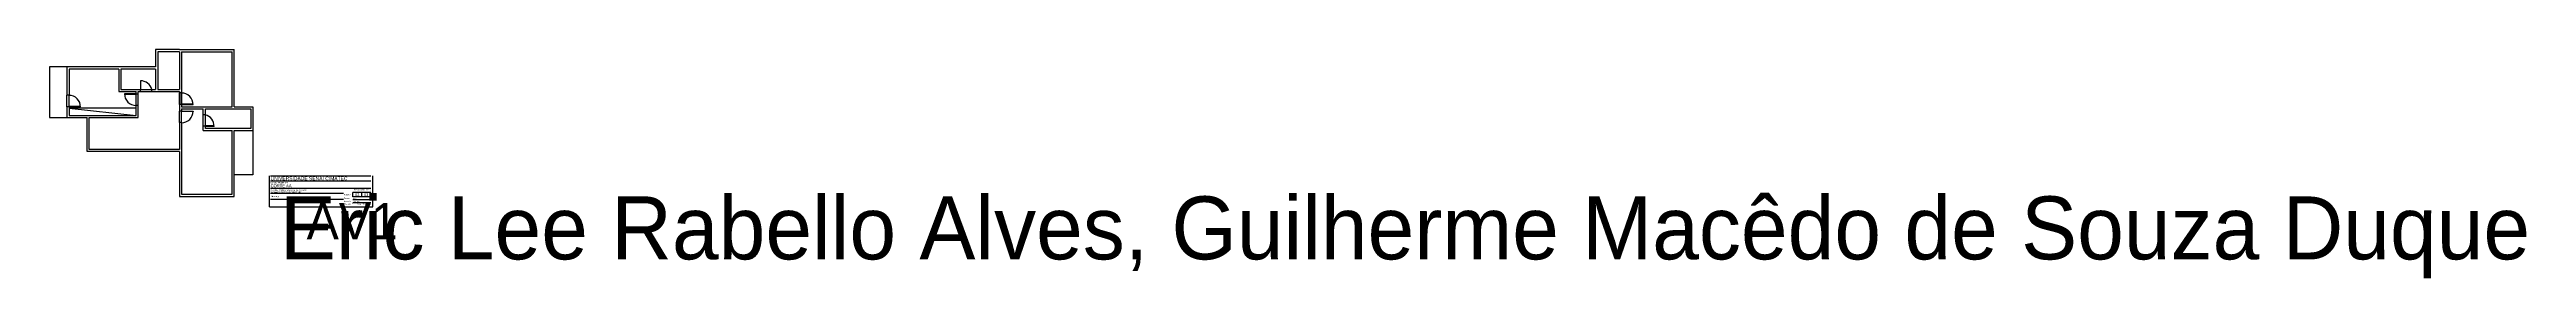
# Model space of a CAD drawing. Header units: metres. Extents: x 11 to 183, y -1 to 15.
import ezdxf
from ezdxf.enums import TextEntityAlignment as Align

# ---------------------------------------------------------------- set-up
doc = ezdxf.new("R2018")
doc.units = ezdxf.units.M
doc.header["$LTSCALE"] = 0.25
for name, color, linetype in [('ARQ_ALV CT', 5, 'Continuous'), ('ARQ_ESQ CT', 30, 'Continuous'), ('ARQ_MOB 01', 1, 'Continuous'), ('ARQ_PISO', 1, 'Continuous'), ('ARQ_SIMB 01', 1, 'Continuous'), ('CAR_LINHAS_CINZA', 8, 'Continuous'), ('CAR_LINHAS_DESTAQUE', 3, 'Continuous'), ('CAR_TEXTO_CINZA', 8, 'Continuous'), ('CAR_TEXTO_PRETO', 1, 'Continuous'), ('SIMB_01', 1, 'Continuous')]:
    doc.layers.add(name, color=color, linetype=linetype)
doc.layers.add('CAR_0', color=7, linetype='Continuous', true_color=0xff6b00, plot=False)
doc.styles.add('Arial', font='arial.ttf')
doc.styles.get("Standard").update_dxf_attribs({"font": 'arial.ttf'})

# ---------------------------------------------------------------- blocks, each defined once
blk = doc.blocks.new('carimbo')
at = {"layer": 'CAR_0'}
for p, q in [((-0.175, 0), (-0.175, 0.0522)), ((0, 0), (0, 0.0522)), ((-0.175, 0), (0, 0))]:
    blk.add_line(p, q, dxfattribs=at)
at = {"layer": 'CAR_LINHAS_CINZA'}
for p, q in [((-0.1734, 0.0522), (-0.0033, 0.0522)), ((-0.1734, 0.0437), (-0.0033, 0.0437)), ((-0.0033, 0.031), (-0.1734, 0.031)), ((-0.0494, 0.0227), (-0.1734, 0.0227)), ((-0.0494, 0.0125), (-0.1734, 0.0125))]:
    blk.add_line(p, q, dxfattribs=at)
at = {"layer": 'CAR_LINHAS_DESTAQUE'}
for p, q in [((-0.0033, 0.0244), (-0.034, 0.0244)), ((-0.034, 0.0167), (-0.034, 0.0244)), ((-0.0033, 0.0167), (-0.034, 0.0167)), ((-0.0186, 0.0167), (-0.0186, 0.0244)), ((-0.0033, 0.0167), (-0.0033, 0.0244))]:
    blk.add_line(p, q, dxfattribs=at)
at = {"layer": 'CAR_TEXTO_CINZA'}
for p, q in [((-0.0033, 0.0117), (-0.034, 0.0117)), ((-0.0033, 0.0069), (-0.034, 0.0069))]:
    blk.add_line(p, q, dxfattribs=at)
at = {"layer": 'CAR_TEXTO_CINZA', "style": 'Arial'}
for s, height, p in [('Disciplina:', 0.002, (-0.1734, 0.0275)), ('Docente(s):', 0.002, (-0.1734, 0.024)), ('Prancha: ', 0.0022, (-0.049, 0.0192)), ('Escala:', 0.0022, (-0.049, 0.0132)), ('Emissão:', 0.0022, (-0.049, 0.0082)), ('Revisão: ', 0.0022, (-0.049, 0.0036)), ('Ano/Semestre:', 0.002, (-0.0317, 0.028)), ('Data:', 0.0022, (-0.027, 0.0036))]:
    blk.add_text(s, height=height, dxfattribs=at).set_placement(p)
blk.add_text('Discente(s):', height=0.002, dxfattribs=at).set_placement((-0.173, 0.0176), align=Align.MIDDLE_LEFT)
at = {"layer": 'CAR_TEXTO_CINZA', "style": 'Arial', "flags": 8}
blk.add_attdef('FASE', (-0.1734, 0.04), '', height=0.002, dxfattribs=at)
blk.add_attdef('A/S', text='', height=0.002, dxfattribs=at).set_placement((-0.0033, 0.0278), align=Align.RIGHT)
at = {"layer": 'CAR_TEXTO_PRETO', "lineweight": 30, "flags": 104}
blk.add_attdef('TITULO_01', text='', height=0.003, dxfattribs=at).set_placement((-0.1122, 0.0062), align=Align.MIDDLE_CENTER)
at = {"layer": 'CAR_TEXTO_PRETO', "linetype": 'Continuous', "style": 'Arial', "flags": 8}
for tag, p, height in [('IES-CURSO', (-0.1734, 0.045), 0.006), ('NOME', (-0.1734, 0.033), 0.005)]:
    blk.add_attdef(tag, p, '', height=height, dxfattribs=at)
at = {"layer": 'CAR_TEXTO_PRETO', "style": 'Arial', "flags": 8}
for tag, p in [('DOCENTE', (-0.1579, 0.024)), ('DISCIPLINA', (-0.1578, 0.0275)), ('REVN', (-0.0356, 0.0038)), ('DATAEMISSÃO', (-0.0334, 0.0082))]:
    blk.add_attdef(tag, p, '', height=0.002, dxfattribs=at)
at = {"layer": 'CAR_TEXTO_PRETO', "lineweight": 30, "flags": 104}
blk.add_attdef('DISCENTE', text='', height=0.002, dxfattribs=at).set_placement((-0.1576, 0.0176), align=Align.MIDDLE_LEFT)
at = {"layer": 'CAR_TEXTO_PRETO', "style": 'Arial'}
blk.add_attdef('ESCALA', (-0.0335, 0.0129), '', height=0.002, dxfattribs=at)
at = {"layer": 'CAR_TEXTO_PRETO', "style": 'Arial', "flags": 8}
for tag, p in [('NUM', (-0.0263, 0.0205)), ('TOT', (-0.011, 0.0205))]:
    blk.add_attdef(tag, text='', height=0.0045, dxfattribs=at).set_placement(p, align=Align.MIDDLE_CENTER)
blk.add_attdef('REVDATA', text='', height=0.002, dxfattribs=at).set_placement((-0.0034, 0.0037), align=Align.RIGHT)

msp = doc.modelspace()

# ---------------------------------------------------------------- linework, layer by layer
at = {"layer": 'ARQ_ALV CT'}
for p, q in [((12.52, 14.1), (11.32, 14.1)), ((11.32, 14.1), (11.32, 10.6)), ((18.67, 14.1), (12.52, 14.1)), ((12.52, 14.1), (12.52, 12.14)), ((12.67, 13.95), (12.67, 12.14)), ((16.12, 13.95), (12.67, 13.95)), ((16.12, 13.95), (16.12, 12.4)), ((18.67, 13.95), (16.27, 13.95)), ((16.27, 13.95), (16.27, 12.55)), ((20.32, 15.3), (18.67, 15.3)), ((18.67, 15.3), (18.67, 14.1)), ((18.67, 13.95), (18.67, 12.55)), ((20.32, 15.15), (18.82, 15.15)), ((18.82, 15.15), (18.82, 13.95)), ((18.82, 13.95), (18.82, 12.55)), ((20.32, 15.3), (24.12, 15.3)), ((20.32, 15.15), (20.32, 12.55)), ((20.47, 15.15), (20.47, 11.35)), ((20.47, 15.15), (23.97, 15.15)), ((23.97, 11.35), (23.97, 15.15)), ((24.12, 11.35), (24.12, 15.3)), ((16.12, 12.4), (17.32, 12.4)), ((16.27, 12.55), (17.62, 12.55)), ((17.32, 12.25), (17.32, 12.4)), ((17.47, 12.4), (17.62, 12.4)), ((17.47, 12.25), (17.47, 12.4)), ((18.42, 12.55), (18.67, 12.55)), ((18.42, 12.4), (18.82, 12.4)), ((18.82, 12.55), (20.32, 12.55)), ((18.82, 12.4), (20.32, 12.4)), ((20.32, 12.4), (20.32, 11.2)), ((11.32, 10.6), (12.52, 10.6)), ((12.52, 11.34), (12.52, 10.6)), ((12.52, 10.6), (13.92, 10.6)), ((12.67, 11.34), (12.67, 10.75)), ((12.67, 10.75), (17.32, 10.75)), ((13.92, 8.25), (13.92, 10.6)), ((14.07, 8.4), (14.07, 10.6)), ((14.07, 10.6), (17.47, 10.6)), ((17.32, 10.75), (17.32, 11.45)), ((17.47, 10.6), (17.47, 11.45)), ((20.32, 11.2), (20.32, 11.05)), ((20.47, 11.35), (23.97, 11.35)), ((20.47, 11.2), (21.97, 11.2)), ((20.47, 11.2), (20.47, 11.05)), ((21.97, 9.7), (21.97, 11.2)), ((22.12, 9.85), (22.12, 11.2)), ((22.12, 11.2), (24.12, 11.2)), ((24.12, 11.35), (25.42, 11.35)), ((24.12, 11.2), (25.27, 11.2)), ((24.12, 11.2), (25.27, 11.2)), ((25.27, 11.2), (25.27, 9.85)), ((25.42, 11.35), (25.42, 9.7)), ((20.32, 10.25), (20.32, 8.4)), ((20.47, 10.25), (20.47, 5.3)), ((21.97, 9.7), (23.97, 9.7)), ((25.27, 9.85), (22.12, 9.85)), ((23.97, 5.3), (23.97, 9.7)), ((24.12, 5.15), (24.12, 9.7)), ((24.12, 9.7), (25.42, 9.7)), ((25.42, 9.7), (25.42, 6.65)), ((20.32, 8.25), (13.92, 8.25)), ((20.32, 8.4), (14.07, 8.4)), ((20.32, 8.25), (20.32, 5.15)), ((20.47, 5.3), (23.97, 5.3)), ((25.42, 6.65), (24.12, 6.65)), ((20.32, 5.15), (24.12, 5.15))]:
    msp.add_line(p, q, dxfattribs=at)
at = {"layer": 'ARQ_ESQ CT'}
for points in [[(17.32, 12.25), (16.52, 12.25), (16.52, 12.22), (17.32, 12.22)], [(17.62, 12.55), (17.65, 12.55), (17.65, 13.15), (17.62, 13.15)], [(12.67, 11.34), (13.47, 11.34), (13.47, 11.37), (12.67, 11.37)], [(20.47, 11.5), (21.27, 11.5), (21.27, 11.53), (20.47, 11.53)], [(20.47, 11.05), (21.27, 11.05), (21.27, 11.02), (20.47, 11.02)], [(22.12, 10), (22.72, 10), (22.72, 10.03), (22.12, 10.03)]]:
    msp.add_lwpolyline(points, close=True, dxfattribs=at)
at = {"layer": 'ARQ_MOB 01'}
msp.add_arc((21.91, 10.01), 0.813, 358.9434, 74.7964, dxfattribs=at)
at = {"layer": 'ARQ_PISO'}
for p, q in [((12.67, 12.14), (12.52, 12.14)), ((12.52, 11.34), (12.52, 12.14)), ((12.67, 11.34), (12.67, 12.14)), ((17.32, 12.25), (17.47, 12.25)), ((17.32, 11.45), (17.32, 12.25)), ((17.47, 11.45), (17.47, 12.25)), ((17.62, 12.4), (17.62, 12.55)), ((17.62, 12.55), (18.42, 12.55)), ((17.62, 12.4), (18.42, 12.4)), ((18.42, 12.4), (18.42, 12.55)), ((20.47, 12.3), (20.32, 12.3)), ((20.32, 11.5), (20.32, 12.3)), ((20.47, 11.5), (20.47, 12.3)), ((12.67, 11.34), (12.52, 11.34)), ((17.32, 11.45), (17.47, 11.45)), ((20.47, 11.5), (20.32, 11.5)), ((20.47, 11.05), (20.32, 11.05)), ((20.32, 10.25), (20.32, 11.05)), ((20.47, 10.25), (20.47, 11.05)), ((22.12, 10.8), (21.97, 10.8)), ((21.97, 10), (21.97, 10.8)), ((22.12, 10), (22.12, 10.8)), ((20.47, 10.25), (20.32, 10.25)), ((22.12, 10), (21.97, 10))]:
    msp.add_line(p, q, dxfattribs=at)
msp.add_arc((12.68, 11.35), 0.785, 358.9053, 91.0947, dxfattribs=at)
at = {"layer": 'ARQ_SIMB 01'}
for p, q in [((17.32, 11.26), (12.66, 11.26)), ((12.67, 11.26), (17.32, 10.75))]:
    msp.add_line(p, q, dxfattribs=at)
for centre, radius, start, end in [((17.63, 12.33), 0.813, 15.2036, 91.0566), ((20.48, 11.51), 0.785, 358.9053, 91.0947), ((20.48, 11.03), 0.785, 268.9053, 1.0947)]:
    msp.add_arc(centre, radius, start, end, dxfattribs=at)
at = {"layer": 'SIMB_01'}
msp.add_arc((17.3, 12.23), 0.785, 178.9053, 271.0947, dxfattribs=at)

# ---------------------------------------------------------------- block references
ref = msp.add_blockref('carimbo', (33.72, 4.43), dxfattribs=dict(xscale=40.85243783300339, yscale=40.85243783300339, zscale=40.85243783300339))
ref.add_attrib('FASE', 'ESTUDO PRELIMINAR', (26.64, 6.06), dxfattribs={"layer": 'CAR_TEXTO_CINZA', "height": 0.0817, "style": 'Arial'})
ref.add_attrib('NOME', 'CORTE AA', (26.64, 5.78), dxfattribs={"layer": 'CAR_TEXTO_CINZA', "color": 7, "linetype": 'Continuous', "height": 0.204, "style": 'Arial'})
ref.add_attrib('DISCIPLINA', 'Representação digital da construção', (27.27, 5.55), dxfattribs={"layer": 'CAR_TEXTO_CINZA', "height": 0.0817, "style": 'Arial'})
ref.add_attrib('DOCENTE', 'Prof. Fernando Ferraz Ribeiro', (27.27, 5.41), dxfattribs={"layer": 'CAR_TEXTO_CINZA', "height": 0.0817, "style": 'Arial'})
lines = msp.add_mtext('AV1', dxfattribs={"layer": 'CAR_TEXTO_CINZA', "color": 7, "insert": (29.14, 4.69), "char_height": 2.5, "attachment_point": 1})
ref.add_attrib('TITULO_01', '', (29.14, 4.69), dxfattribs={"flags": 104}).embed_mtext(lines)
ref.add_attrib('ESCALA', '1:100', (32.35, 4.96), dxfattribs={"layer": 'CAR_TEXTO_CINZA', "color": 3, "height": 0.0817, "style": 'Arial'})
ref.add_attrib('DATAEMISSÃO', 'SET 2026', (32.36, 4.76), dxfattribs={"layer": 'CAR_TEXTO_CINZA', "height": 0.0817, "style": 'Arial'})
ref.add_attrib('NUM', '02', dxfattribs={"layer": 'CAR_TEXTO_CINZA', "color": 7, "height": 0.184, "style": 'Arial'}).set_placement((32.65, 5.27), align=Align.MIDDLE_CENTER)
ref.add_attrib('TOT', '03', dxfattribs={"layer": 'CAR_TEXTO_CINZA', "color": 7, "height": 0.184, "style": 'Arial'}).set_placement((33.27, 5.27), align=Align.MIDDLE_CENTER)
ref.add_attrib('REVN', '6', (32.27, 4.59), dxfattribs={"layer": 'CAR_TEXTO_CINZA', "height": 0.0817, "style": 'Arial'})
ref.add_attrib('REVDATA', '27/09/2026', dxfattribs={"layer": 'CAR_TEXTO_CINZA', "height": 0.0817, "style": 'Arial'}).set_placement((33.58, 4.58), align=Align.RIGHT)
ref.add_attrib('IES-CURSO', 'UNIVERSIDADE SENAI CIMATEC', (26.64, 6.27), dxfattribs={"layer": 'CAR_TEXTO_CINZA', "color": 7, "linetype": 'Continuous', "height": 0.2451, "style": 'Arial'})
ref.add_attrib('A/S', '2026.2', dxfattribs={"layer": 'CAR_TEXTO_CINZA', "height": 0.0817, "style": 'Arial'}).set_placement((33.59, 5.56), align=Align.RIGHT)
lines = msp.add_mtext('Eric Lee Rabello Alves, Guilherme Macêdo de Souza Duque', dxfattribs={"layer": 'CAR_TEXTO_CINZA', "insert": (27.28, 5.15), "char_height": 4.3534, "attachment_point": 1})
ref.add_attrib('DISCENTE', '', (27.28, 5.15), dxfattribs={"flags": 104}).embed_mtext(lines)

doc.saveas('drawing.dxf')
